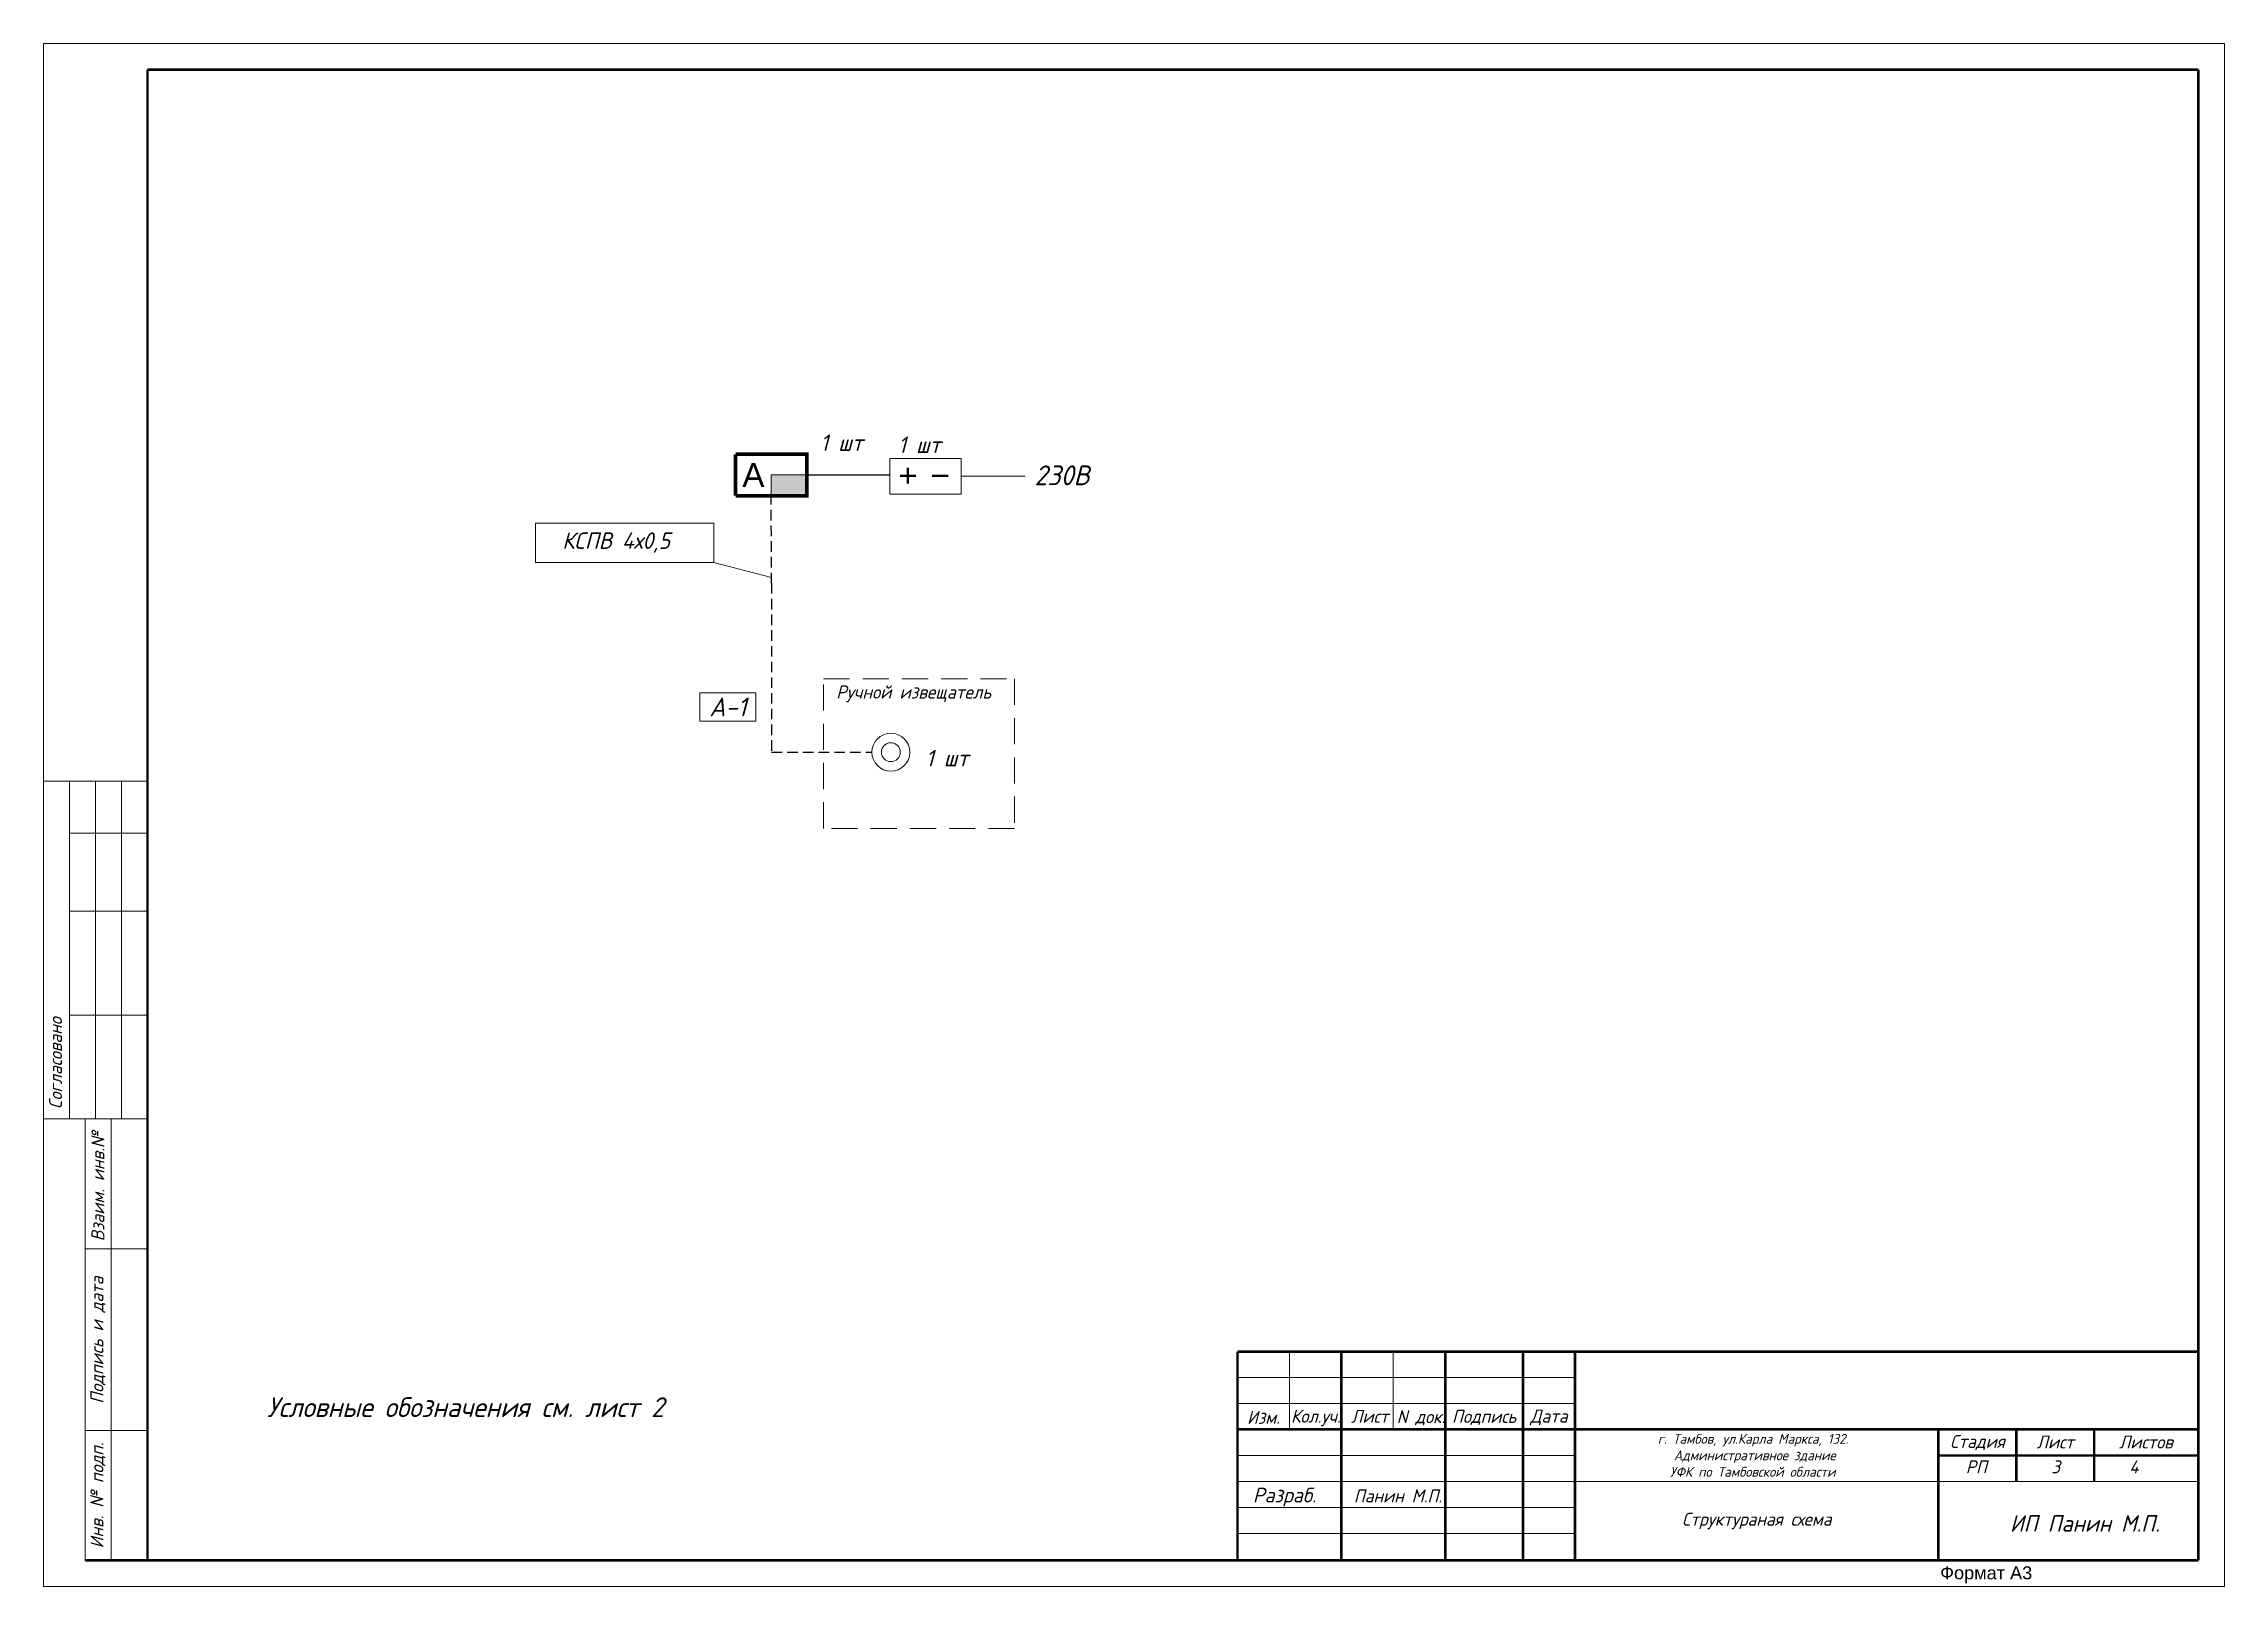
# Model space of a CAD drawing. Header units: inches. Extents: x -24 to 3888, y 393 to 1828.
# Drawn here: x 3638.7 to 3771, y 1384.2 to 1477.7 of the extents above; entities that cross this region are included whole.
import ezdxf

# ---------------------------------------------------------------- set-up
doc = ezdxf.new("R2010")
doc.units = ezdxf.units.IN
doc.header["$MEASUREMENT"] = 0
doc.linetypes.add('HIDDEN2', pattern=[4.7625, 3.175, -1.5875])
doc.linetypes.add('НЕВИДИМАЯ', pattern=[9.525, 6.35, -3.175])
doc.layers.add('BLK_12_THHN', color=9, linetype='Continuous')
doc.layers.add('DESC', color=7, linetype='Continuous')
doc.styles.get("Standard").update_dxf_attribs({"font": 'GOST_Common Italic_0.ttf'})

msp = doc.modelspace()

# ---------------------------------------------------------------- texts
at = {"layer": 'DESC', "color": 7}
for s, p in [('Кол.уч.', (3714.34, 1394.1)), ('Лист', (3717.99, 1394.09)), ('N док.', (3720.76, 1394.07)), ('РП', (3755.28, 1391.03)), ('3', (3760.47, 1391.03)), ('4', (3765.2, 1391.03))]:
    msp.add_text(s, height=0.787, dxfattribs=at).set_placement(p)
at = {"layer": 'DESC', "color": 0, "lineweight": 15, "attachment_point": 1}
for s, width, heights, insert, char_height in [('1 шт ', 6.4521, [0], (3685.79, 1454.03), 1), ('1 шт ', 6.4521, [0], (3690.51, 1453.9), 1), ('230В', 0.7525, [0], (3698.78, 1452.15), 1.2), ('КСПВ 4х0,5 ', 9.1713, [1.06], (3670.13, 1448.09), 1), ('\\pi23.53685;г. Тамбов, ул.Карла Маркса, 132.\\P\\pi24.5048;Административное здание \\P\\pi24.27003;УФК по Тамбовской области', 59.1919, [0], (3713.06, 1393.42), 0.6)]:
    msp.add_mtext_dynamic_manual_height_columns(s, width=width, gutter_width=1, heights=heights, dxfattribs=dict(at, insert=insert, char_height=char_height))
at = {"layer": 'DESC', "color": 0, "lineweight": 15, "attachment_point": 5}
for s, insert, char_height, width in [('{\\fArial|b0|i0|c204|p34;A}', (3681.73, 1451.57), 1.44, 2.16), ('Разраб.', (3713.95, 1389.59), 0.9, 7.0924)]:
    msp.add_mtext(s, dxfattribs=dict(at, insert=insert, char_height=char_height, width=width))
at = {"layer": 'DESC', "color": 0, "attachment_point": 1}
for s, width, heights, insert, char_height in [('\\pt2.4;Ручной извещатель', 15.8242, [1.22], (3686.75, 1438.81), 0.8), ('1 шт ', 6.4521, [0], (3692.19, 1434.9), 1), ('Условные обозначения см. лист 2', 37.2731, [2.89], (3652.23, 1395.64), 1.2)]:
    msp.add_mtext_dynamic_manual_height_columns(s, width=width, gutter_width=1, heights=heights, dxfattribs=dict(at, insert=insert, char_height=char_height))
at = {"layer": 'DESC', "color": 0, "attachment_point": 5}
for s, insert, char_height, width in [('A-1', (3680.18, 1437.5), 1.137, 3.4096), ('Стадия', (3755.99, 1392.9), 0.787, 4.725), ('Лист', (3760.71, 1392.93), 0.787, 5.67), ('Листов', (3766.21, 1392.93), 0.787, 5.3325)]:
    msp.add_mtext(s, dxfattribs=dict(at, insert=insert, char_height=char_height, width=width))
at = {"layer": 'DESC', "char_height": 0.7875, "attachment_point": 1, "rotation": 90}
for s, insert, width in [('Cогласовано', (3639, 1413.1), 9.4622), ('Взаим. инв.№', (3641.57, 1405.1), 14.4387), ('Подпись и дата', (3641.51, 1395.25), 11.3549), ('Инв. № подп.', (3641.51, 1386.48), 13.2391)]:
    msp.add_mtext(s, dxfattribs=dict(at, insert=insert, width=width))
at = {"layer": 'DESC', "attachment_point": 5}
for s, insert, char_height, width in [('Изм.', (3712.67, 1394.42), 0.787, 3.15), ('Подпись', (3726.06, 1394.42), 0.787, 4.725), ('Дата', (3729.99, 1394.42), 0.787, 3.15), ('Структураная схема', (3742.6, 1388.14), 0.7875, 22.05)]:
    msp.add_mtext(s, dxfattribs=dict(at, insert=insert, char_height=char_height, width=width))
at = {"layer": 'DESC', "lineweight": 15, "insert": (3720.83, 1389.66), "char_height": 0.787, "width": 6.3, "attachment_point": 5}
msp.add_mtext('Панин М.П.', dxfattribs=at)
at = {"layer": 'DESC', "lineweight": 15, "insert": (3753.15, 1388.49), "char_height": 1, "attachment_point": 1}
msp.add_mtext_dynamic_manual_height_columns('\\pi4.80835;ИП Панин М.П.', width=17.9743, gutter_width=1, heights=[1.74], dxfattribs=at)
at = {"layer": 'DESC', "linetype": 'НЕВИДИМАЯ', "insert": (3753.73, 1385.39), "char_height": 0.7875, "width": 9.1777, "attachment_point": 1}
msp.add_mtext('{\\fArial|b0|i0|c204|p34;Формат А3}', dxfattribs=at)

# ---------------------------------------------------------------- hatches: boundary and pattern name
at = {"layer": 'DESC', "lineweight": 15}
msp.add_hatch(color=0, dxfattribs=at).paths.add_polyline_path([(3682.81, 1451.57), (3682.81, 1450.31), (3684.97, 1450.31), (3684.97, 1451.57)])

# ---------------------------------------------------------------- linework, layer by layer
at = {"layer": 'BLK_12_THHN', "color": 0}
msp.add_line((3684.97, 1451.57), (3690.01, 1451.57), dxfattribs=at)
at = {"layer": 'BLK_12_THHN', "color": 0, "linetype": 'HIDDEN2', "ltscale": 0.2}
for p, q in [((3682.83, 1445.01), (3682.81, 1450.31)), ((3682.83, 1445.01), (3682.83, 1434.76)), ((3682.83, 1434.76), (3688.92, 1434.76))]:
    msp.add_line(p, q, dxfattribs=at)
at = {"layer": 'DESC', "color": 7, "lineweight": 15}
for p, q in [((3638.67, 1384.17), (3638.67, 1477.73)), ((3638.67, 1477.73), (3770.97, 1477.73)), ((3770.97, 1477.73), (3770.97, 1384.17)), ((3714.25, 1398.41), (3714.25, 1393.69)), ((3720.55, 1398.41), (3720.55, 1393.69)), ((3711.1, 1396.84), (3731.57, 1396.84)), ((3711.1, 1395.26), (3731.57, 1395.26)), ((3711.1, 1392.11), (3731.57, 1392.11)), ((3711.1, 1390.54), (3731.57, 1390.54)), ((3731.57, 1390.54), (3769.37, 1390.54)), ((3711.1, 1388.96), (3731.57, 1388.96)), ((3711.1, 1387.39), (3731.57, 1387.39)), ((3770.97, 1384.17), (3638.67, 1384.17))]:
    msp.add_line(p, q, dxfattribs=at)
at = {"layer": 'DESC', "color": 0, "lineweight": 15}
for p, q in [((3694.33, 1451.49), (3698.22, 1451.49)), ((3684.97, 1451.22), (3684.97, 1451.22)), ((3679.32, 1446.27), (3682.83, 1445.35))]:
    msp.add_line(p, q, dxfattribs=at)
at = {"layer": 'DESC', "lineweight": 15}
for p, q in [((3644.97, 1433), (3638.67, 1433)), ((3640.24, 1433), (3640.24, 1412.52)), ((3641.82, 1433), (3641.82, 1412.52)), ((3643.39, 1433), (3643.39, 1412.52)), ((3644.97, 1429.85), (3640.24, 1429.85)), ((3644.97, 1425.12), (3640.24, 1425.12)), ((3644.97, 1418.82), (3640.24, 1418.82)), ((3644.97, 1412.52), (3638.67, 1412.52)), ((3641.19, 1412.52), (3641.19, 1385.75)), ((3641.19, 1412.52), (3644.97, 1412.52)), ((3642.76, 1412.52), (3642.76, 1385.75)), ((3641.19, 1404.65), (3644.97, 1404.65)), ((3641.19, 1393.62), (3644.97, 1393.62))]:
    msp.add_line(p, q, dxfattribs=at)
at = {"layer": 'DESC', "color": 7, "lineweight": 15, "const_width": 0.158}
for points in [[(3769.39, 1476.15), (3644.97, 1476.15)], [(3644.97, 1476.15), (3644.97, 1385.75), (3769.39, 1385.75)], [(3769.39, 1385.75), (3769.39, 1476.15)], [(3711.1, 1398.41), (3769.37, 1398.41)], [(3711.1, 1398.41), (3711.1, 1385.81)], [(3717.4, 1398.41), (3717.4, 1385.75)], [(3723.7, 1398.41), (3723.7, 1385.81)], [(3728.42, 1398.41), (3728.42, 1385.81)], [(3731.57, 1398.41), (3731.57, 1385.81)], [(3711.1, 1393.69), (3769.37, 1393.69)], [(3753.62, 1385.75), (3753.62, 1393.69)], [(3758.35, 1390.54), (3758.35, 1393.69)], [(3763.07, 1390.54), (3763.07, 1393.69)], [(3753.62, 1392.11), (3769.37, 1392.11)]]:
    msp.add_lwpolyline(points, dxfattribs=at)
at = {"layer": 'DESC', "color": 0, "lineweight": 15, "const_width": 0.216}
for points in [[(3680.65, 1452.83), (3680.65, 1450.31)], [(3680.65, 1452.83), (3684.97, 1452.83), (3684.97, 1450.31), (3680.65, 1450.31)]]:
    msp.add_lwpolyline(points, dxfattribs=at)
at = {"layer": 'DESC', "color": 0, "lineweight": 15}
for points in [[(3682.81, 1451.57), (3682.81, 1450.31)], [(3684.97, 1451.57), (3682.81, 1451.57)], [(3682.81, 1450.31), (3682.81, 1450.31)], [(3678.47, 1438.35), (3681.88, 1438.35), (3681.88, 1436.65), (3678.47, 1436.65), (3678.47, 1438.35)]]:
    msp.add_lwpolyline(points, dxfattribs=at)
for points in [[(3690.01, 1450.41), (3694.33, 1450.41), (3694.33, 1452.57), (3690.01, 1452.57)], [(3668.51, 1448.64), (3679.32, 1448.64), (3679.32, 1446.27), (3668.51, 1446.27)]]:
    msp.add_lwpolyline(points, close=True, dxfattribs=at)
at = {"layer": 'DESC', "color": 0, "linetype": 'НЕВИДИМАЯ', "lineweight": 15, "const_width": 0.144}
for points in [[(3690.62, 1451.52), (3691.6, 1451.52)], [(3691.1, 1452.02), (3691.1, 1451.05)], [(3692.57, 1451.52), (3693.55, 1451.52)]]:
    msp.add_lwpolyline(points, dxfattribs=at)
at = {"layer": 'DESC', "color": 0, "linetype": 'HIDDEN2', "lineweight": 15, "ltscale": 0.5}
msp.add_lwpolyline([(3685.98, 1439.21), (3697.57, 1439.21), (3697.57, 1430.14), (3685.98, 1430.14)], close=True, dxfattribs=at)
at = {"layer": 'DESC', "lineweight": 15, "const_width": 0.158}
msp.add_lwpolyline([(3641.19, 1385.75), (3644.97, 1385.75)], dxfattribs=at)
at = {"layer": 'DESC', "color": 0, "linetype": 'Continuous', "lineweight": 15}
for radius in [1.15, 0.573]:
    msp.add_circle((3690.07, 1434.76), radius, dxfattribs=at)

msp.set_redraw_order([(e.dxf.handle, doc.entitydb.next_handle()) for e in msp.query("TEXT MTEXT ATTDEF DIMENSION ARC_DIMENSION")])  # texts and dimensions are drawn at this point

doc.saveas('drawing.dxf')
